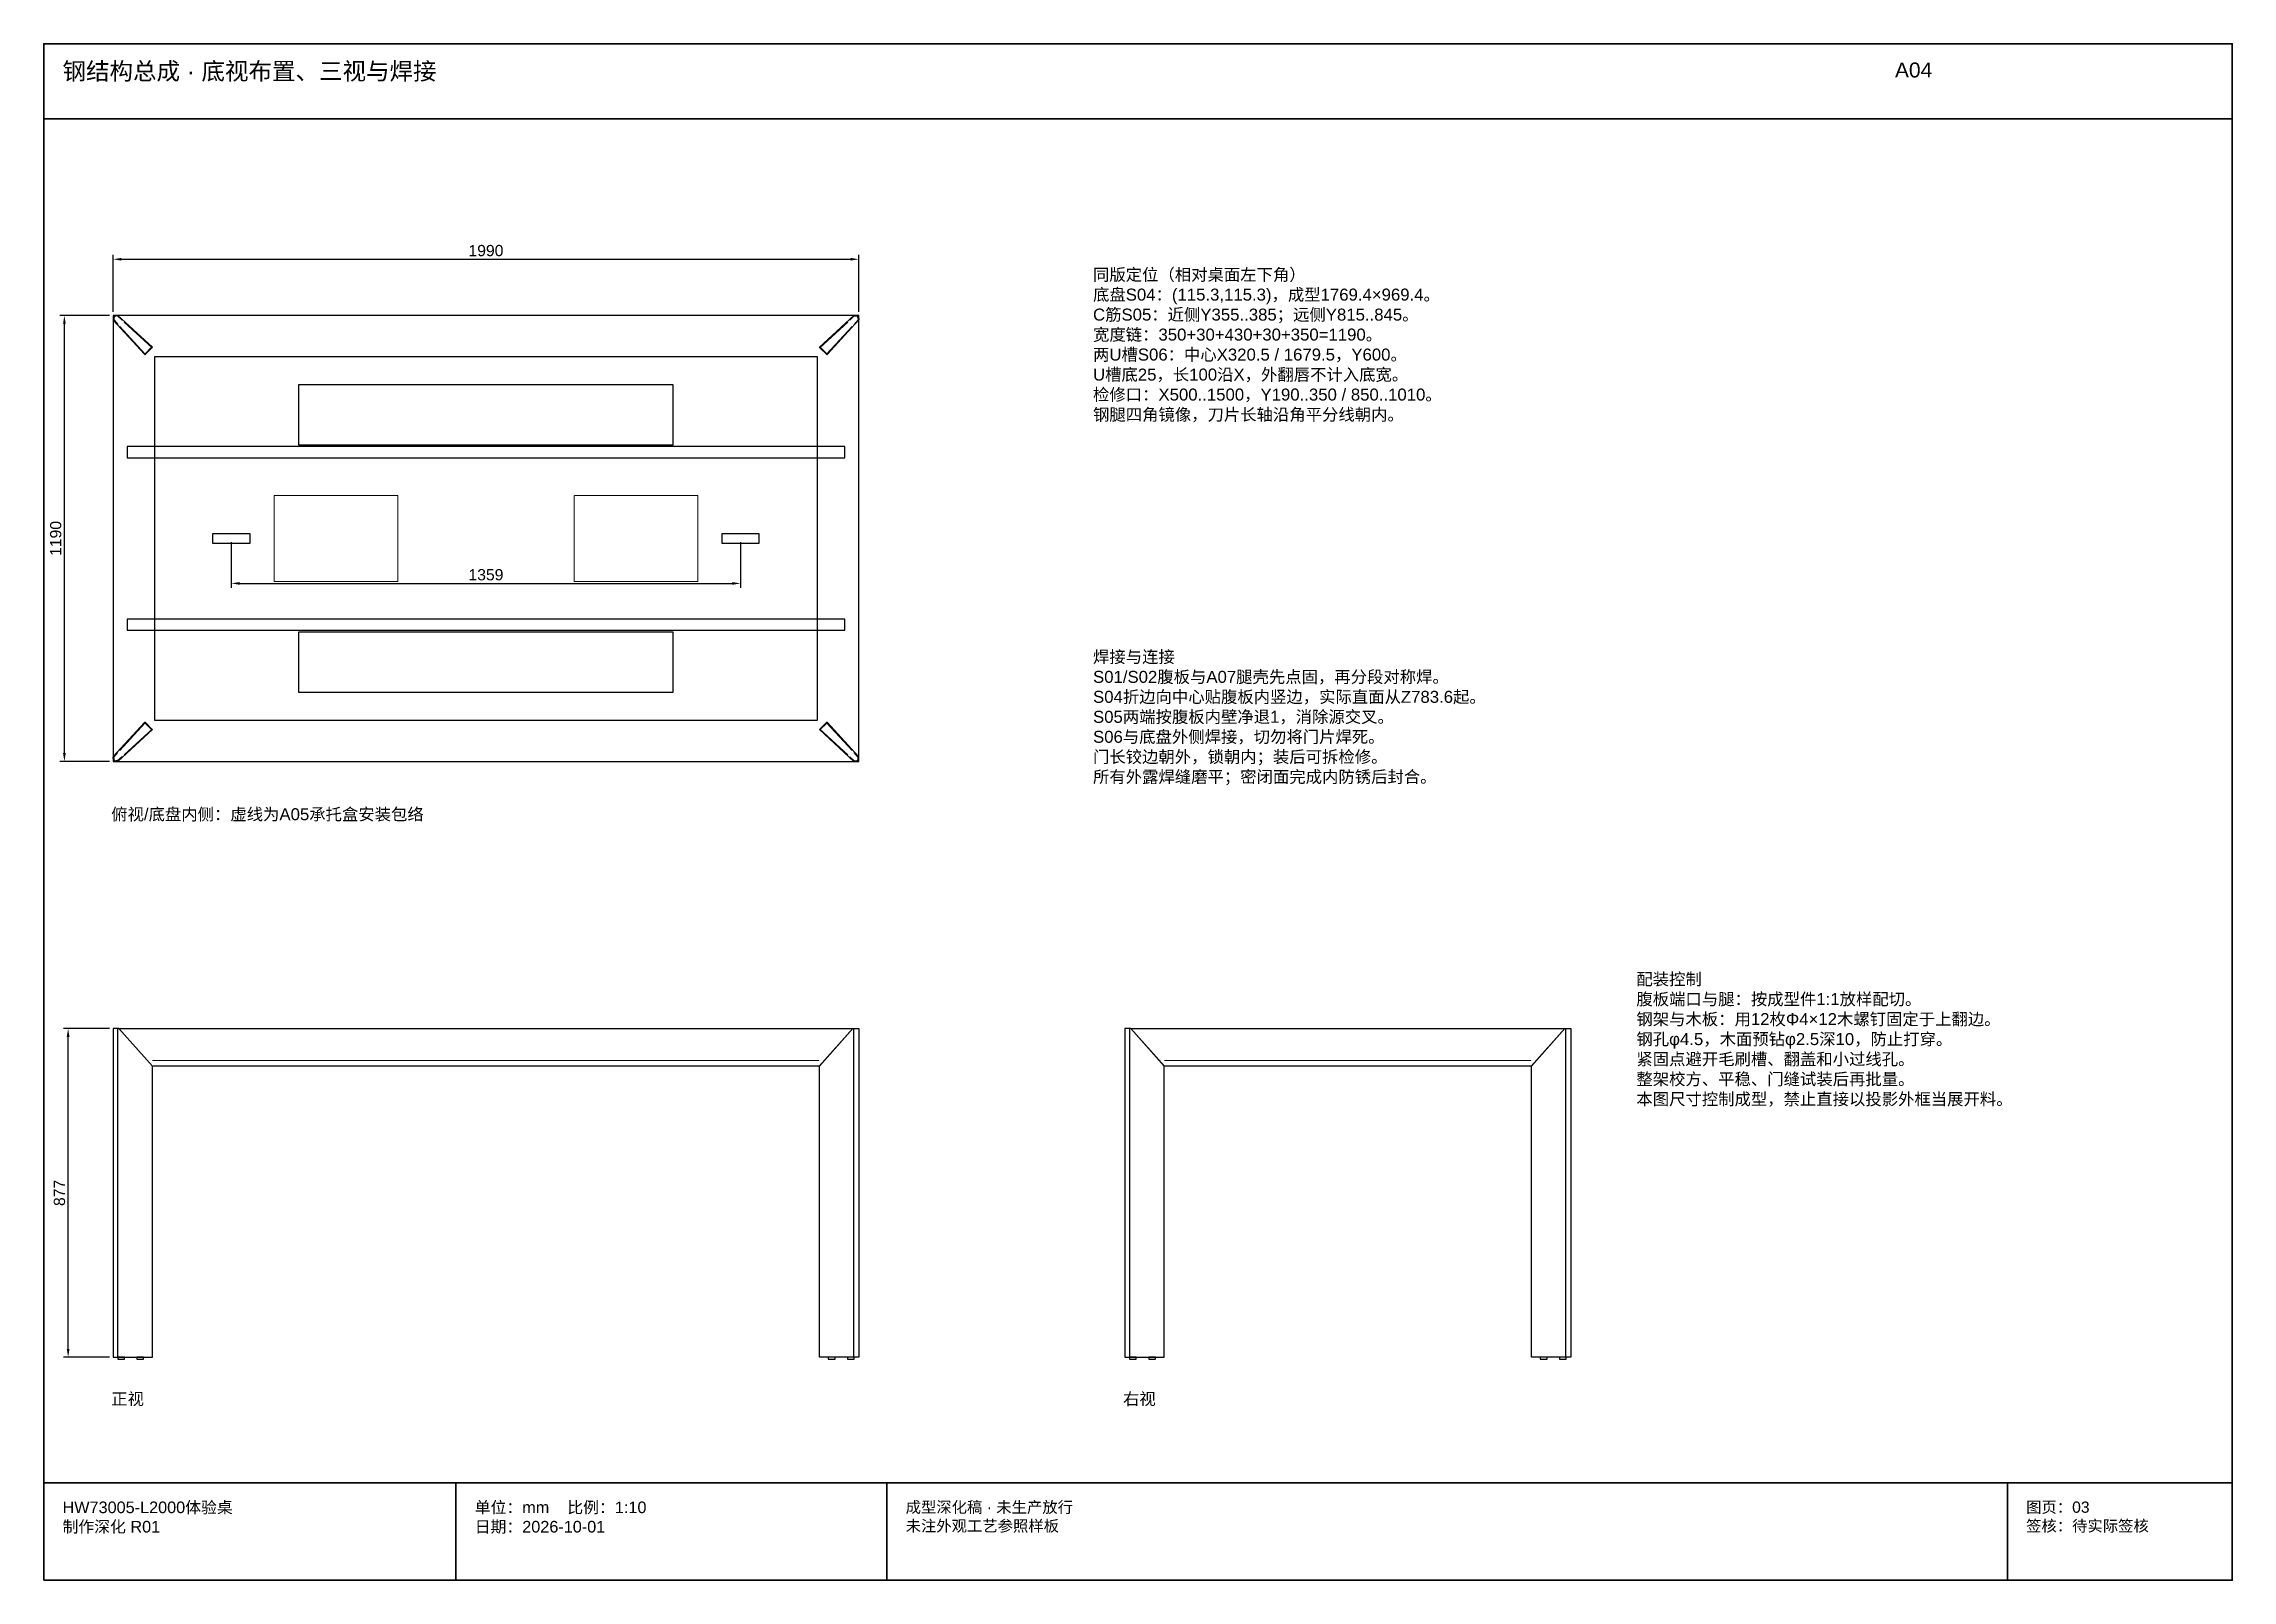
# Model space of a CAD drawing. Header units: millimetres. Extents: x 50 to 288830, y 0 to 4150.
# Drawn here: x 24050 to 29890, y 50 to 4150 of the extents above; entities that cross this region are included whole.
import ezdxf

# ---------------------------------------------------------------- set-up
doc = ezdxf.new("R2010")
doc.units = ezdxf.units.MM
doc.linetypes.add('DASHED', pattern=[1.524, 1.27, -0.254])
for name, color, linetype, lineweight in [('DIM', 7, 'Continuous', 13), ('FRAME', 7, 'Continuous', 35), ('HIDDEN', 8, 'DASHED', 13), ('NOTE', 7, 'Continuous', 18), ('OUTLINE', 7, 'Continuous', 25)]:
    doc.layers.add(name, color=color, linetype=linetype, lineweight=lineweight)
doc.styles.add('CN', font='Arial Unicode.ttf')
doc.dimstyles.new('D10', dxfattribs={"dimtxt": 30, "dimasz": 22, "dimexe": 12, "dimexo": 10, "dimgap": 8, "dimtad": 1, "dimdsep": 46, "dimtxsty": 'CN', "dimcen": 2.5, "dimclrd": 7, "dimclre": 7, "dimclrt": 7, "dimazin": 3, "dimtfac": 1, "dimtmove": 0, "dimatfit": 3})

msp = doc.modelspace()

# ---------------------------------------------------------------- texts
at = {"layer": 'NOTE', "attachment_point": 1, "style": 'CN'}
for s, insert, char_height, width in [('钢结构总成 · 底视布置、三视与焊接', (24100, 4100), 46, 4840), ('A04', (28990, 4100), 40, 900), ('同版定位（相对桌面左下角）\\P底盘S04：(115.3,115.3)，成型1769.4×969.4。\\PC筋S05：近侧Y355..385；远侧Y815..845。\\P宽度链：350+30+430+30+350=1190。\\P两U槽S06：中心X320.5 / 1679.5，Y600。\\PU槽底25，长100沿X，外翻唇不计入底宽。\\P检修口：X500..1500，Y190..350 / 850..1010。\\P钢腿四角镜像，刀片长轴沿角平分线朝内。', (26850, 3550), 32, 2780), ('焊接与连接\\PS01/S02腹板与A07腿壳先点固，再分段对称焊。\\PS04折边向中心贴腹板内竖边，实际直面从Z783.6起。\\PS05两端按腹板内壁净退1，消除源交叉。\\PS06与底盘外侧焊接，切勿将门片焊死。\\P门长铰边朝外，锁朝内；装后可拆检修。\\P所有外露焊缝磨平；密闭面完成内防锈后封合。', (26850, 2530), 32, 2780), ('俯视/底盘内侧：虚线为A05承托盒安装包络', (24230, 2110), 32, 2300), ('配装控制\\P腹板端口与腿：按成型件1:1放样配切。\\P钢架与木板：用12枚Φ4×12木螺钉固定于上翻边。\\P钢孔φ4.5，木面预钻φ2.5深10，防止打穿。\\P紧固点避开毛刷槽、翻盖和小过线孔。\\P整架校方、平稳、门缝试装后再批量。\\P本图尺寸控制成型，禁止直接以投影外框当展开料。', (28300, 1670), 32, 1540), ('正视', (24230, 550), 32, 1000), ('右视', (26930, 550), 32, 1000), ('HW73005-L2000体验桌\\P制作深化 R01', (24100, 260), 31, 1000), ('单位：mm    比例：1:10\\P日期：2026-10-01', (25200, 260), 31, 1050), ('成型深化稿 · 未生产放行\\P未注外观工艺参照样板', (26350, 260), 30, 2890), ('图页：03\\P签核：待实际签核', (29340, 260), 30, 550)]:
    msp.add_mtext(s, dxfattribs=dict(at, insert=insert, char_height=char_height, width=width))

# ---------------------------------------------------------------- dimensions: what is measured, and where the dimension line sits
at = {"layer": 'DIM'}
for base, p1, p2 in [((24235, 3575), (24235, 3425), (26225, 3425)), ((24550.5, 2710), (24550.5, 2830), (25909.5, 2830))]:
    msp.add_linear_dim(base=base, p1=p1, p2=p2, dimstyle='D10', dxfattribs=at).render()
for base, p1, p2 in [((24105, 2235), (24235, 2235), (24235, 3425)), ((24115, 645), (24235, 645), (24235, 1522))]:
    msp.add_linear_dim(base=base, p1=p1, p2=p2, angle=90, dimstyle='D10', dxfattribs=at).render()

# ---------------------------------------------------------------- linework, layer by layer
at = {"layer": 'FRAME'}
for p, q in [((24050, 3950), (29890, 3950)), ((24050, 310), (29890, 310)), ((25150, 50), (25150, 310)), ((26300, 50), (26300, 310)), ((29290, 50), (29290, 310))]:
    msp.add_line(p, q, dxfattribs=at)
msp.add_lwpolyline([(24050, 50), (29890, 50), (29890, 4150), (24050, 4150)], close=True, dxfattribs=at)
at = {"layer": 'HIDDEN'}
for p, q in [((24340.47, 1437), (26119.53, 1437)), ((27040.47, 1437), (28019.53, 1437))]:
    msp.add_line(p, q, dxfattribs=at)
for points in [[(24665, 2715), (24995, 2715), (24995, 2945), (24665, 2945)], [(25465, 2715), (25795, 2715), (25795, 2945), (25465, 2945)]]:
    msp.add_lwpolyline(points, close=True, dxfattribs=at)
at = {"layer": 'OUTLINE'}
for p, q in [((24235.074, 3417.236), (24236.574, 3417.236)), ((24235.074, 3417.236), (24235.074, 3413.36)), ((24236.574, 3413.36), (24235.074, 3413.36)), ((24235.497, 3412.276), (24236.601, 3413.292)), ((24235.497, 3412.276), (24319.02, 3321.588)), ((24236.574, 3417.236), (24236.574, 3413.36)), ((24236.601, 3413.292), (24247.744, 3401.193)), ((24243.074, 3423.736), (24243.074, 3425.236)), ((24246.95, 3425.236), (24243.074, 3425.236)), ((24246.95, 3423.736), (24243.074, 3423.736)), ((24246.95, 3425.236), (24246.95, 3423.736)), ((24247.018, 3423.709), (24248.034, 3424.813)), ((24259.116, 3412.566), (24247.018, 3423.709)), ((24339.948, 3340.161), (24248.034, 3424.813)), ((24252.766, 3395.74), (24320.123, 3322.604)), ((24338.932, 3339.058), (24264.57, 3407.543)), ((26120.052, 3340.161), (26211.966, 3424.813)), ((26121.068, 3339.058), (26195.43, 3407.543)), ((26207.234, 3395.74), (26139.877, 3322.604)), ((26224.503, 3412.276), (26140.98, 3321.588)), ((26200.884, 3412.566), (26212.982, 3423.709)), ((26212.982, 3423.709), (26211.966, 3424.813)), ((26223.399, 3413.292), (26212.256, 3401.193)), ((26213.05, 3425.236), (26213.05, 3423.736)), ((26213.05, 3425.236), (26216.926, 3425.236)), ((26213.05, 3423.736), (26216.926, 3423.736)), ((26216.926, 3423.736), (26216.926, 3425.236)), ((26224.503, 3412.276), (26223.399, 3413.292)), ((26224.926, 3417.236), (26223.426, 3417.236)), ((26223.426, 3417.236), (26223.426, 3413.36)), ((26223.426, 3413.36), (26224.926, 3413.36)), ((26224.926, 3417.236), (26224.926, 3413.36)), ((24320.267, 3322.601), (24337.756, 3340.09)), ((24321.328, 3321.541), (24338.817, 3339.03)), ((24338.817, 3339.03), (24337.756, 3340.09)), ((24338.932, 3339.058), (24339.948, 3340.161)), ((26121.068, 3339.058), (26120.052, 3340.161)), ((26121.183, 3339.03), (26122.244, 3340.09)), ((26138.672, 3321.541), (26121.183, 3339.03)), ((26139.733, 3322.601), (26122.244, 3340.09)), ((24320.123, 3322.604), (24319.02, 3321.588)), ((24321.328, 3321.541), (24320.267, 3322.601)), ((26138.672, 3321.541), (26139.733, 3322.601)), ((26139.877, 3322.604), (26140.98, 3321.588)), ((24235.497, 2247.724), (24319.02, 2338.412)), ((24252.766, 2264.26), (24320.123, 2337.396)), ((24320.123, 2337.396), (24319.02, 2338.412)), ((24321.328, 2338.459), (24320.267, 2337.399)), ((24320.267, 2337.399), (24337.756, 2319.91)), ((24321.328, 2338.459), (24338.817, 2320.97)), ((26138.672, 2338.459), (26121.183, 2320.97)), ((26139.733, 2337.399), (26122.244, 2319.91)), ((26138.672, 2338.459), (26139.733, 2337.399)), ((26139.877, 2337.396), (26140.98, 2338.412)), ((26207.234, 2264.26), (26139.877, 2337.396)), ((26224.503, 2247.724), (26140.98, 2338.412)), ((24339.948, 2319.839), (24248.034, 2235.187)), ((24338.932, 2320.942), (24264.57, 2252.457)), ((24338.817, 2320.97), (24337.756, 2319.91)), ((24338.932, 2320.942), (24339.948, 2319.839)), ((26121.068, 2320.942), (26120.052, 2319.839)), ((26120.052, 2319.839), (26211.966, 2235.187)), ((26121.068, 2320.942), (26195.43, 2252.457)), ((26121.183, 2320.97), (26122.244, 2319.91)), ((24236.574, 2246.64), (24235.074, 2246.64)), ((24235.074, 2242.764), (24235.074, 2246.64)), ((24235.074, 2242.764), (24236.574, 2242.764)), ((24235.497, 2247.724), (24236.601, 2246.708)), ((24236.574, 2242.764), (24236.574, 2246.64)), ((24236.601, 2246.708), (24247.744, 2258.807)), ((24243.074, 2236.264), (24243.074, 2234.764)), ((24246.95, 2236.264), (24243.074, 2236.264)), ((24246.95, 2234.764), (24243.074, 2234.764)), ((24246.95, 2234.764), (24246.95, 2236.264)), ((24259.116, 2247.434), (24247.018, 2236.291)), ((24247.018, 2236.291), (24248.034, 2235.187)), ((26200.884, 2247.434), (26212.982, 2236.291)), ((26212.982, 2236.291), (26211.966, 2235.187)), ((26223.399, 2246.708), (26212.256, 2258.807)), ((26213.05, 2236.264), (26216.926, 2236.264)), ((26213.05, 2234.764), (26213.05, 2236.264)), ((26213.05, 2234.764), (26216.926, 2234.764)), ((26216.926, 2236.264), (26216.926, 2234.764)), ((26224.503, 2247.724), (26223.399, 2246.708)), ((26223.426, 2246.64), (26224.926, 2246.64)), ((26223.426, 2242.764), (26223.426, 2246.64)), ((26224.926, 2242.764), (26223.426, 2242.764)), ((26224.926, 2242.764), (26224.926, 2246.64)), ((24248.03, 645), (24248.03, 1522)), ((26211.97, 645), (26211.97, 1522)), ((26948.03, 645), (26948.03, 1522)), ((28111.97, 645), (28111.97, 1522))]:
    msp.add_line(p, q, dxfattribs=at)
for points in [[(24235, 2235), (26225, 2235), (26225, 3425), (24235, 3425)], [(24345.3, 2345.3), (26114.7, 2345.3), (26114.7, 3314.7), (24345.3, 3314.7)], [(24730, 3080), (25730, 3080), (25730, 3240), (24730, 3240)], [(24272.3, 3045), (26187.7, 3045), (26187.7, 3075), (24272.3, 3075)], [(24500.5, 2817.5), (24600.5, 2817.5), (24600.5, 2842.5), (24500.5, 2842.5)], [(25859.5, 2817.5), (25959.5, 2817.5), (25959.5, 2842.5), (25859.5, 2842.5)], [(24272.3, 2585), (26187.7, 2585), (26187.7, 2615), (24272.3, 2615)], [(24730, 2420), (25730, 2420), (25730, 2580), (24730, 2580)], [(24235, 645), (24339.95, 645), (24339.95, 1422), (24250.75, 1522), (24235, 1522)], [(24250.75, 1522), (26209.25, 1522), (26119.53, 1422), (24340.47, 1422)], [(26225, 645), (26120.05, 645), (26120.05, 1422), (26209.25, 1522), (26225, 1522)], [(26935, 645), (27039.95, 645), (27039.95, 1422), (26950.75, 1522), (26935, 1522)], [(26950.75, 1522), (28109.25, 1522), (28019.53, 1422), (27040.47, 1422)], [(28125, 645), (28020.05, 645), (28020.05, 1422), (28109.25, 1522), (28125, 1522)], [(24247.29, 640), (24265.29, 640), (24265.29, 645), (24247.29, 645)], [(24298.55, 640), (24316.55, 640), (24316.55, 645), (24298.55, 645)], [(26143.45, 640), (26161.45, 640), (26161.45, 645), (26143.45, 645)], [(26194.71, 640), (26212.71, 640), (26212.71, 645), (26194.71, 645)], [(26947.29, 640), (26965.29, 640), (26965.29, 645), (26947.29, 645)], [(26998.55, 640), (27016.55, 640), (27016.55, 645), (26998.55, 645)], [(28043.45, 640), (28061.45, 640), (28061.45, 645), (28043.45, 645)], [(28094.71, 640), (28112.71, 640), (28112.71, 645), (28094.71, 645)]]:
    msp.add_lwpolyline(points, close=True, dxfattribs=at)
for centre, radius, start, end in [((24243.074, 3417.236), 8, 90, 180), ((24236.674, 3413.36), 1.6, -180, -137.3554228), ((24243.074, 3417.236), 6.5, 90, 180), ((24236.674, 3413.36), 0.1, -180, -137.3554228), ((24246.95, 3423.636), 1.6, 47.3554228, 90), ((24246.95, 3423.636), 0.1, 47.3554228, 90), ((26213.05, 3423.636), 1.6, 90, 132.6445772), ((26213.05, 3423.636), 0.1, 90, 132.6445772), ((26216.926, 3417.236), 8, 0, 90), ((26216.926, 3417.236), 6.5, 0, 90), ((26223.326, 3413.36), 0.1, -42.6445772, 0), ((26223.326, 3413.36), 1.6, -42.6445772, 0), ((24320.196, 3322.672), 1.6, -137.3554228, -45), ((24320.196, 3322.672), 0.1, -137.3554228, -45), ((26139.804, 3322.672), 1.6, -135, -42.6445772), ((26139.804, 3322.672), 0.1, -135, -42.6445772), ((24320.196, 2337.328), 1.6, 45, 137.3554228), ((24320.196, 2337.328), 0.1, 45, 137.3554228), ((26139.804, 2337.328), 1.6, 42.6445772, 135), ((26139.804, 2337.328), 0.1, 42.6445772, 135), ((24236.674, 2246.64), 1.6, 137.3554228, 180), ((24243.074, 2242.764), 8, -180, -90), ((24236.674, 2246.64), 0.1, 137.3554228, 180), ((24243.074, 2242.764), 6.5, -180, -90), ((24246.95, 2236.364), 0.1, -90, -47.3554228), ((24246.95, 2236.364), 1.6, -90, -47.3554228), ((26213.05, 2236.364), 1.6, -132.6445772, -90), ((26213.05, 2236.364), 0.1, -132.6445772, -90), ((26216.926, 2242.764), 6.5, -90, 0), ((26216.926, 2242.764), 8, -90, 0), ((26223.326, 2246.64), 0.1, 0, 42.6445772), ((26223.326, 2246.64), 1.6, 0, 42.6445772)]:
    msp.add_arc(centre, radius, start, end, dxfattribs=at)

msp.set_redraw_order([(e.dxf.handle, doc.entitydb.next_handle()) for e in msp.query("TEXT MTEXT ATTDEF DIMENSION ARC_DIMENSION")])  # texts and dimensions are drawn at this point

doc.saveas('drawing.dxf')
